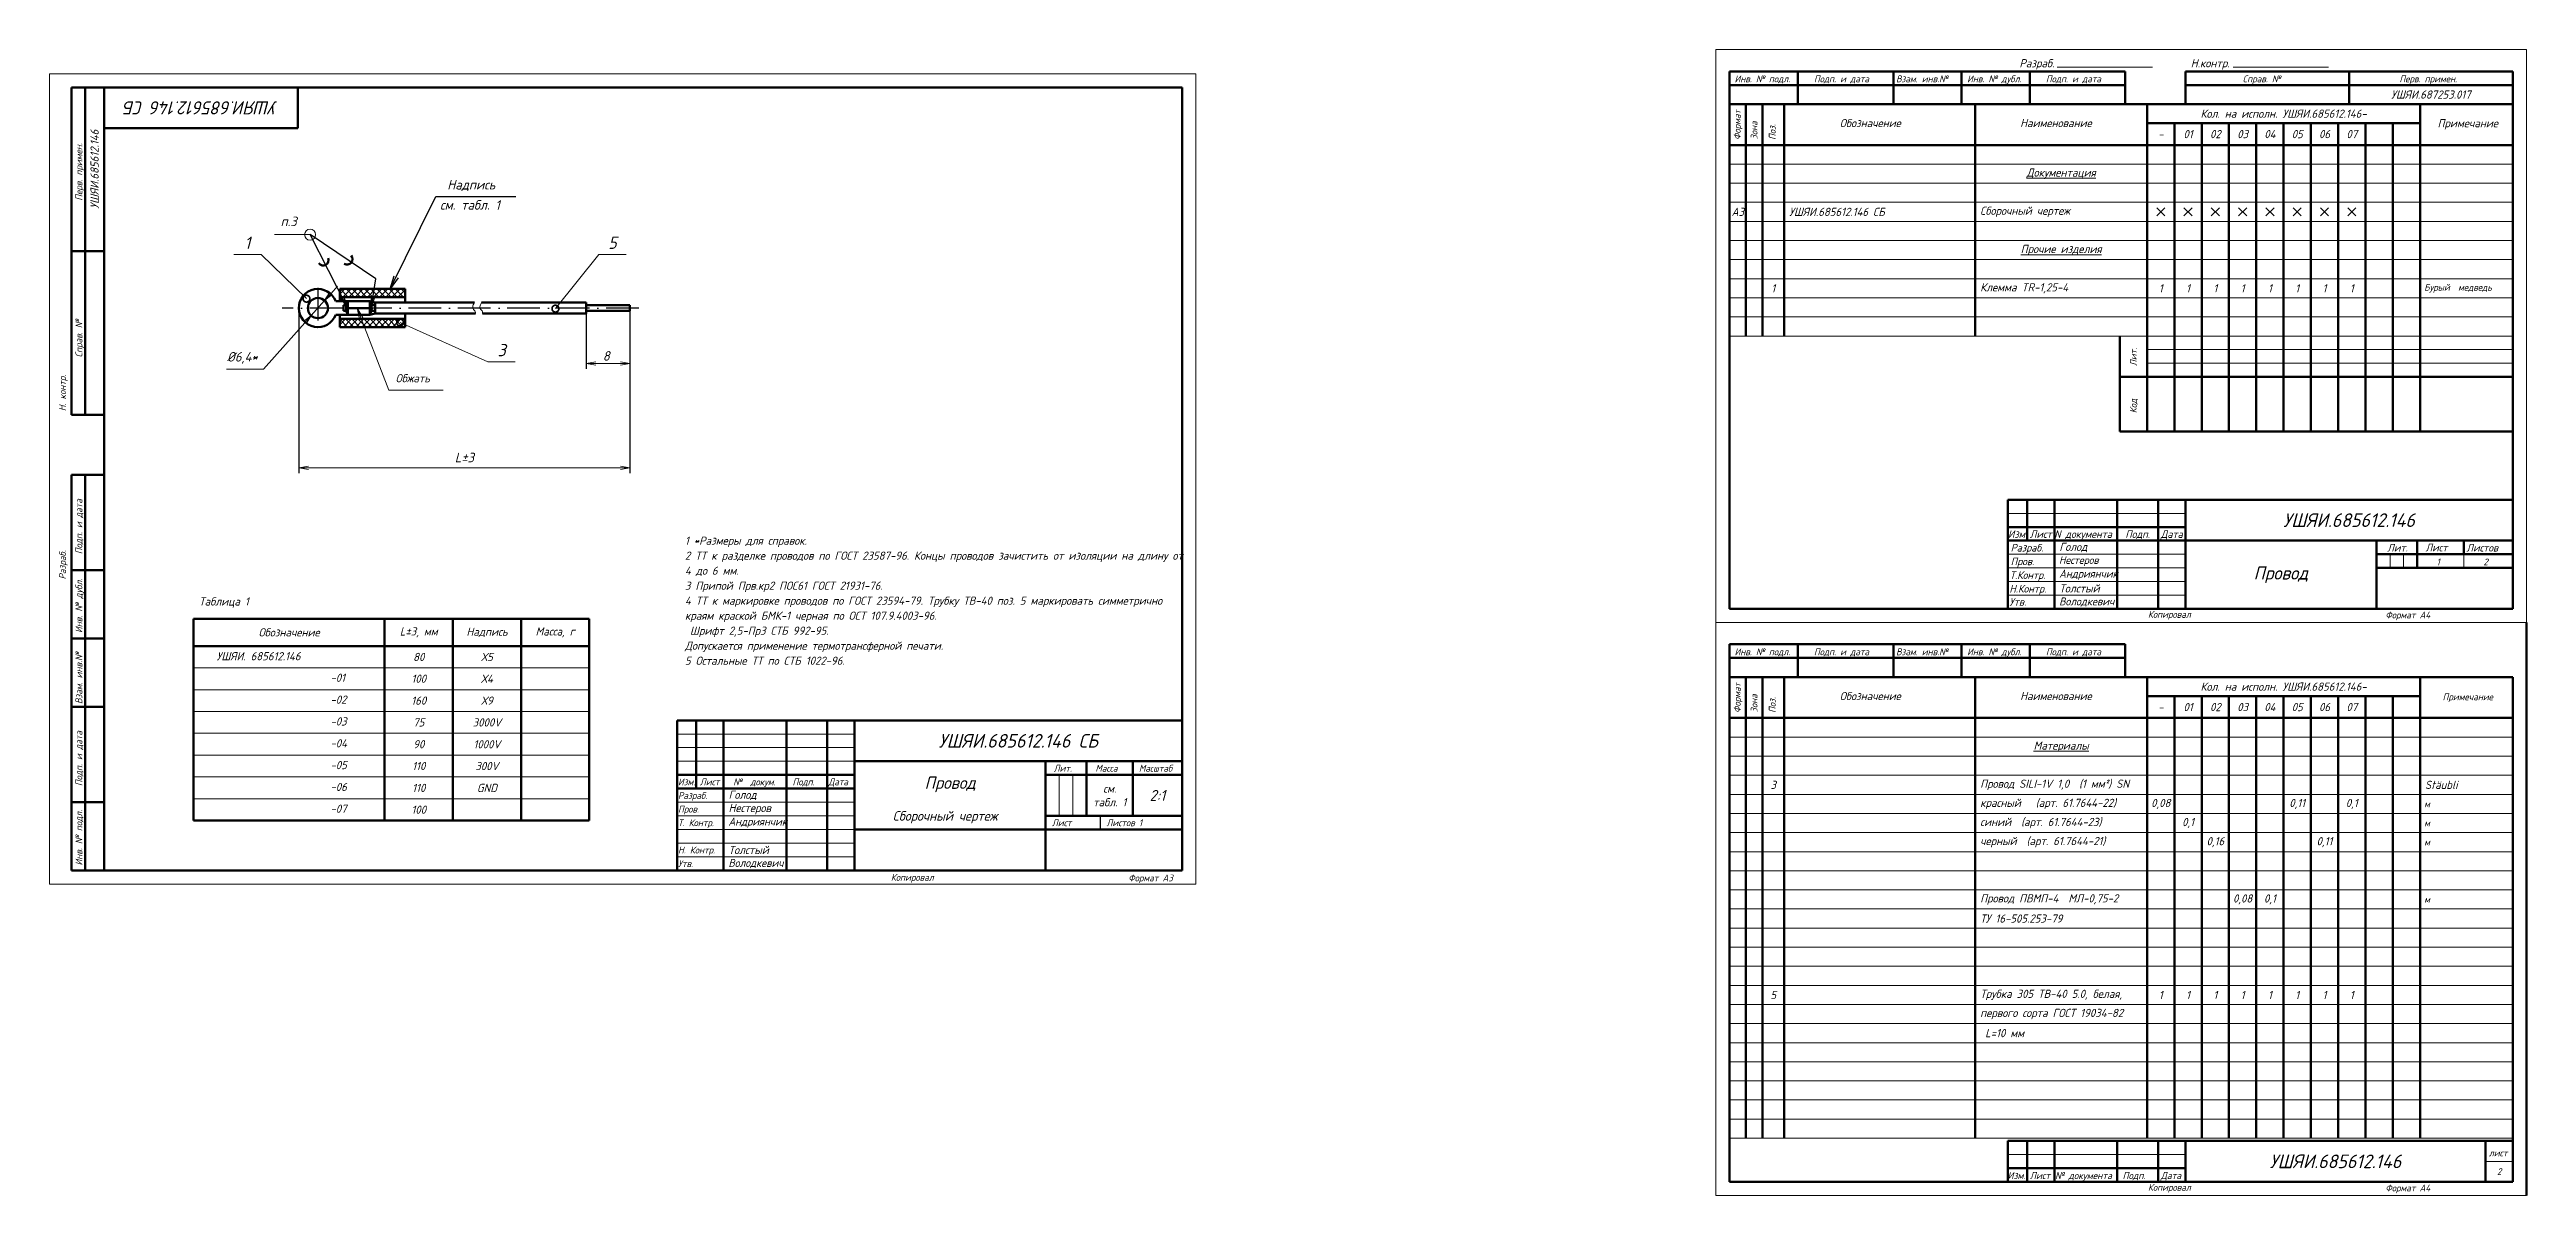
# Model space of a CAD drawing. Header units: millimetres. Extents: x 3219 to 51106, y -14166 to 2695.
# Drawn here: x 6762 to 7670, y 193 to 613 of the extents above; entities that cross this region are included whole.
import ezdxf
from ezdxf.enums import TextEntityAlignment as Align

# ---------------------------------------------------------------- set-up
doc = ezdxf.new("R2010")
doc.units = ezdxf.units.MM
doc.linetypes.add('ACAD_ISO10W100', pattern=[18, 12, -3, 0, -3])
doc.layers.get('0').update_dxf_attribs({"lineweight": 53})
for name, color, linetype, lineweight in [('01', 254, 'Continuous', 70), ('1', 1, 'Continuous', 18), ('TONK', 3, 'Continuous', 20), ('Оси', 3, 'ACAD_ISO10W100', 25), ('Размеры', 2, 'Continuous', 18), ('текст', 4, 'Continuous', 20), ('Штриховка', 80, 'Continuous', 20)]:
    doc.layers.add(name, color=color, linetype=linetype, lineweight=lineweight)
doc.layers.add('FORMAT', color=2, linetype='Continuous')
doc.styles.add('Arial', font='arial.ttf', dxfattribs={"height": 3})
doc.styles.add('гост', font='GOST Common Italic.ttf')
doc.dimstyles.new('Arial', dxfattribs={"dimscale": 0, "dimtxt": 3, "dimasz": 3, "dimexe": 2, "dimexo": 0, "dimgap": 2, "dimtad": 1, "dimtoh": 1, "dimdec": 1, "dimrnd": 0.1, "dimzin": 9, "dimtxsty": 'Arial', "dimblk": 'OPEN', "dimcen": -3, "dimdle": 1.25, "dimclrd": 256, "dimclre": 256, "dimclrt": 256, "dimadec": 1, "dimazin": 2, "dimtfac": 1, "dimtdec": 1, "dimtmove": 0, "dimatfit": 3, "dimldrblk": 'DOTSMALL', "dimfxl": 2, "dimtvp": 1.5, "dimtolj": 1, "dimtzin": 1, "dimlwd": -1, "dimarcsym": 0})
doc.dimstyles.new('Arial гост', dxfattribs={"dimscale": 0, "dimtxt": 3.5, "dimasz": 3.5, "dimexe": 2, "dimexo": 0, "dimgap": 2, "dimtad": 1, "dimtoh": 1, "dimdec": 1, "dimrnd": 0.1, "dimzin": 9, "dimtxsty": 'гост', "dimblk": 'OPEN', "dimcen": -3, "dimdle": 1.25, "dimclrd": 256, "dimclre": 256, "dimclrt": 256, "dimadec": 1, "dimazin": 2, "dimtfac": 1, "dimtdec": 1, "dimtmove": 0, "dimatfit": 3, "dimldrblk": 'DOTSMALL', "dimfxl": 2, "dimtvp": 1.5, "dimtolj": 1, "dimtzin": 1, "dimlwd": -1, "dimarcsym": 0})
doc.dimstyles.new('Arial1', dxfattribs={"dimtxt": 3, "dimasz": 3, "dimexe": 2, "dimexo": 0, "dimgap": 2, "dimtad": 2, "dimdec": 1, "dimrnd": 0.1, "dimzin": 9, "dimtxsty": 'Arial', "dimblk": 'OPEN', "dimcen": -3, "dimdle": 1.25, "dimclrd": 256, "dimclre": 256, "dimclrt": 256, "dimadec": 0, "dimazin": 2, "dimtfac": 1, "dimtdec": 1, "dimtmove": 1, "dimatfit": 0, "dimldrblk": 'DOTSMALL', "dimfxl": 2, "dimtvp": 1.5, "dimtolj": 1, "dimtzin": 1, "dimlwd": 25, "dimlwe": 25, "dimarcsym": 0})
doc.dimstyles.new('Arial2  гост', dxfattribs={"dimscale": 0, "dimtxt": 3.5, "dimasz": 3.5, "dimexe": 2, "dimexo": 0, "dimgap": 1, "dimtad": 1, "dimtoh": 1, "dimdec": 1, "dimlfac": 0.5, "dimrnd": 0.1, "dimzin": 9, "dimtxsty": 'гост', "dimblk": 'OPEN', "dimcen": -4, "dimdle": 1.25, "dimclrd": 256, "dimclre": 256, "dimclrt": 256, "dimadec": 1, "dimazin": 2, "dimtfac": 1, "dimtdec": 1, "dimtmove": 0, "dimatfit": 3, "dimldrblk": 'DOTSMALL', "dimfxl": 2, "dimtvp": 1.5, "dimtolj": 1, "dimtzin": 1, "dimlwd": -1, "dimarcsym": 0})

msp = doc.modelspace()

# ---------------------------------------------------------------- texts
at = {"layer": 'FORMAT', "style": 'гост'}
for s, height, p in [('Справ. №', 2.5, (7573, 601.48)), ('Перв. примен.', 2.5, (7634, 601.48)), ('Примечание', 3, (7648.5, 584.98)), ('Примечание', 2.5, (7648.5, 374.98))]:
    msp.add_text(s, height=height, dxfattribs=at).set_placement(p, align=Align.CENTER)
for s, p in [('Перв. примен.', (6774.35, 568.61)), ('Справ. №', (6774.35, 507.61))]:
    msp.add_text(s, height=2.5, rotation=90, dxfattribs=at).set_placement(p, align=Align.CENTER)
at = {"layer": 'TONK', "style": 'гост'}
for s, height, p in [('Изм.', 2.8, (7480, 434.48)), ('Лист', 2.8, (7488, 434.48)), ('N документа', 2.8, (7497, 434.48)), ('Подп.', 2.8, (7523, 434.48)), ('Дата', 2.8, (7536, 434.48)), ('Разраб.', 2.8, (7481, 429.48)), ('Пров.', 2.8, (7481, 424.48)), ('Лит.', 2.8, (7619, 429.48)), ('Лист', 2.8, (7633.01, 429.55)), ('1', 2.5, (7637.06, 424.44)), ('Листов ', 2.8, (7648, 429.48)), ('2', 2.5, (7654.26, 424.44)), ('Т.Контр.', 2.8, (7480.68, 419.46)), ('Утв.', 2.8, (7480.53, 409.63)), ('Н.Контр.', 2.8, (7480.53, 414.45)), ('лист', 2.5, (7656.21, 207.81)), ('Изм.', 2.6, (7479.85, 199.48)), ('Лист', 2.6, (7488, 199.48)), ('№ документа', 2.6, (7497.26, 199.47)), ('Подп.', 2.6, (7522, 199.48)), ('Дата', 2.6, (7536, 199.48))]:
    msp.add_text(s, height=height, dxfattribs=at).set_placement(p)
for s, insert, char_height, width, attachment_point in [('{\\LДокументация}', (7499.5, 567.98), 3, 63, 5), (' УШЯИ.685612.146 СБ', (7398, 553.98), 3, 70, 4), (' Сборочный чертеж', (7468, 553.98), 3, 63, 4), ('{\\LПрочие изделия}', (7499.5, 539.98), 3, 63, 5), ('1', (7394, 525.98), 3, 8, 5), ('1', (7394, 525.98), 3, 8, 5), (' Клемма TR-1,25-4', (7468, 525.98), 3, 63, 4), (' Бурый  медведь', (7631, 525.98), 2.5, 34, 4), ('{\\LМатериалы}', (7499.5, 357.98), 3, 63, 5), ('3', (7394, 343.98), 3, 7.6276, 5), (' Провод SILI-1V 1,0  (1 мм²) SN', (7468, 343.98), 3, 63, 4), (' Stäubli ', (7631, 343.98), 3, 34, 4), (' красный   (арт. 61.7644-22)  ', (7468, 336.98), 3, 63, 4), (' м', (7631, 336.98), 2.5, 34, 4), (' синий  (арт. 61.7644-23)  ', (7468, 329.98), 3, 60, 4), (' м', (7631, 329.98), 2.5, 34, 4), (' черный  (арт. 61.7644-21)  ', (7468, 322.98), 3, 60, 4), (' м', (7631, 322.98), 2.5, 34, 4), (' Провод ПВМП-4  МЛ-0,75-2', (7468, 301.98), 3, 63, 4), (' м', (7631, 301.98), 2.5, 34, 4), (' ТУ 16-505.253-79', (7468, 294.98), 3, 63, 4), ('5', (7394, 266.98), 3, 8, 5), (' Трубка 305 ТВ-40 5.0, белая,', (7468, 266.98), 3, 63, 4), (' первого сорта ГОСТ 19034-82 ', (7468, 259.98), 3, 63, 4), ('  L=10 мм', (7468, 252.98), 3, 63, 4), ('2', (7660, 202.23), 2.5, 10, 5)]:
    msp.add_mtext(s, dxfattribs=dict(at, insert=insert, char_height=char_height, width=width, attachment_point=attachment_point))
at = {"layer": 'Размеры', "style": 'гост'}
for s, height, p in [('Разраб.', 3, (7490.6, 606.96)), ('Н.контр.', 3, (7554.1, 606.96)), ('Инв. № подл.', 2.5, (7390, 601.48)), ('Подп. и дата', 2.5, (7419, 601.48)), ('Инв. № дубл.', 2.5, (7475, 601.48)), ('Подп. и дата', 2.5, (7504, 601.48)), ('Обозначение', 3, (7429.56, 585.03)), ('Наименование', 3, (7497.58, 585.03)), ('Инв. № подл.', 2.5, (7390, 391.48)), ('Подп. и дата', 2.5, (7419, 391.48)), ('Инв. № дубл.', 2.5, (7475, 391.48)), ('Подп. и дата', 2.5, (7504, 391.48)), ('Обозначение', 3, (7429.56, 375.03)), ('Наименование', 3, (7497.58, 375.03))]:
    msp.add_text(s, height=height, dxfattribs=at).set_placement(p, align=Align.CENTER)
for s, height, p in [('Взам. инв.№', 2.5, (7439, 601.48)), ('Надпись ', 3.5, (6908.08, 562.18)), ('см. табл. 1', 3.5, (6905.46, 554.78)), ('п.3', 3.5, (6847.02, 548.76)), ('Обжать', 3, (6889.17, 491.51)), ('Взам. инв.№', 2.5, (7439, 391.48)), ('Сборочный чертеж', 3.5, (7071.34, 330.84))]:
    msp.add_text(s, height=height, dxfattribs=at).set_placement(p)
for s, p in [('Формат', (7382.04, 585.85)), ('Зона', (7388.22, 583.79)), ('Поз.', (7394.89, 583.23)), ('Лит.', (7527.22, 500.79)), ('Н. контр.', (6768.35, 487.61)), ('Код', (7527.22, 482.79)), ('Подп. и дата', (6774.35, 438.61)), ('Разраб.', (6768.35, 424.61)), ('Инв. № дубл.', (6774.35, 409.61)), ('Формат', (7382.04, 375.85)), ('Зона', (7388.22, 373.79)), ('Поз.', (7394.89, 373.23)), ('Подп. и дата', (6774.35, 353.61)), ('Инв. № подл.', (6774.35, 324.61))]:
    msp.add_text(s, height=2.5, rotation=90, dxfattribs=at).set_placement(p, align=Align.CENTER)
msp.add_text('Взам. инв.№', height=2.5, rotation=90, dxfattribs=at).set_placement((6774.35, 373.61))
at = {"layer": 'Размеры', "ltscale": 1.5, "attachment_point": 5, "style": 'гост'}
for s, insert, char_height, width, rotation in [('УШЯИ.685612.146 СБ', (6817.85, 592.11), 4.8, 71, 180), ('УШЯИ.685612.146', (6778.85, 569.61), 3, 60, 90)]:
    msp.add_mtext(s, dxfattribs=dict(at, insert=insert, char_height=char_height, width=width, rotation=rotation))
at = {"layer": 'Размеры', "style": 'гост'}
for s, insert, char_height, width, attachment_point in [('Кол. на исполн. УШЯИ.685612.146-', (7581, 589.98), 3, 100, 5), ('УШЯИ.687253.017', (7635, 596.98), 3, 60, 5), ('-', (7536, 582.48), 3, 10, 5), ('01', (7546, 582.48), 3, 10, 5), ('02', (7556, 582.48), 3, 10, 5), ('03', (7566, 582.48), 3, 10, 5), ('04', (7576, 582.48), 3, 10, 5), ('05', (7586, 582.48), 3, 10, 5), ('06', (7596, 582.48), 3, 10, 5), ('07', (7606, 582.48), 3, 10, 5), ('А3', (7381, 553.98), 3, 6, 5), ('1', (6834.88, 542.66), 4.5, 10, 5), ('5', (6968.63, 542.66), 4.5, 10, 5), ('1', (7536, 525.98), 3, 10, 5), ('1', (7546, 525.98), 3, 10, 5), ('1', (7556, 525.98), 3, 10, 5), ('1', (7566, 525.98), 3, 10, 5), ('1', (7576, 525.98), 3, 10, 5), ('1', (7586, 525.98), 3, 10, 5), ('1', (7596, 525.98), 3, 10, 5), ('1', (7606, 525.98), 3, 10, 5), ('3', (6928.01, 503.31), 4.5, 10, 5), ('УШЯИ.685612.146', (7605, 440.98), 5, 120, 5), (' Нестеров ', (7497, 425.98), 2.8, 23, 4), (' Голод', (7497, 430.98), 3, 23, 4), (' Андриянчик', (7497, 420.98), 2.9, 23, 4), (' Володкевич', (7497, 410.98), 2.9, 23, 4), (' Толстый', (7497, 415.98), 3, 23, 4), ('Кол. на исполн. УШЯИ.685612.146-', (7581, 379.98), 3, 100, 5), ('-', (7536, 372.48), 3, 10, 5), ('01', (7546, 372.48), 3, 10, 5), ('02', (7556, 372.48), 3, 10, 5), ('03', (7566, 372.48), 3, 10, 5), ('04', (7576, 372.48), 3, 10, 5), ('05', (7586, 372.48), 3, 10, 5), ('06', (7596, 372.48), 3, 10, 5), ('07', (7606, 372.48), 3, 10, 5), (' Голод ', (7009.35, 340.11), 3, 23, 4), (' Нестеров ', (7009.35, 335.11), 3, 23, 4), ('см.\\Pтабл. 1', (7150.85, 340.11), 3, 17, 5), ('2:1', (7168.35, 340.11), 4, 18, 5), ('0,08', (7536, 336.98), 3, 10, 5), ('0,11', (7586, 336.98), 3, 10, 5), ('0,1', (7606, 336.98), 3, 10, 5), (' Андриянчик', (7009.35, 330.11), 2.9, 23, 4), ('0,1', (7546, 329.98), 3, 10, 5), (' Толстый', (7009.35, 320.11), 3, 23, 4), ('0,16', (7556, 322.98), 3, 10, 5), ('0,11', (7596, 322.98), 3, 10, 5), (' Володкевич', (7009.35, 315.11), 2.9, 23, 4), ('0,08', (7566, 301.98), 3, 10, 5), ('0,1', (7576, 301.98), 3, 10, 5), ('1', (7536, 266.98), 3, 10, 5), ('1', (7546, 266.98), 3, 10, 5), ('1', (7556, 266.98), 3, 10, 5), ('1', (7566, 266.98), 3, 10, 5), ('1', (7576, 266.98), 3, 10, 5), ('1', (7586, 266.98), 3, 10, 5), ('1', (7596, 266.98), 3, 10, 5), ('1', (7606, 266.98), 3, 10, 5), ('УШЯИ.685612.146', (7600, 205.98), 5, 110, 5)]:
    msp.add_mtext(s, dxfattribs=dict(at, insert=insert, char_height=char_height, width=width, attachment_point=attachment_point))
at = {"layer": 'Размеры', "insert": (6995.19, 434.98), "char_height": 3, "width": 183.2481, "attachment_point": 1, "line_spacing_factor": 1.1, "style": 'гост'}
msp.add_mtext('1 *Размеры для справок.\\P2 ТТ к разделке проводов по ГОСТ 23587-96. Концы проводов зачистить от изоляции на длину от 4 до 6 мм.\\P3 Припой Прв.кр2 ПОС61 ГОСТ 21931-76.\\P4 ТТ к маркировке проводов по ГОСТ 23594-79. Трубку ТВ-40 поз. 5 маркировать симметрично краям краской БМК-1 черная по ОСТ 107.9.4003-96.\\P Шрифт 2,5-Пр3 СТБ 992-95.\\PДопускается применение термотрансферной печати.\\P5 Остальные ТТ по СТБ 1022-96.', dxfattribs=at)
at = {"layer": 'Размеры', "ltscale": 1.5, "attachment_point": 5, "style": 'гост'}
for s, insert, char_height, width in [('Провод', (7580, 420.98), 4.8, 70), ('УШЯИ.685612.146 СБ', (7117.35, 360.11), 5, 120), ('Провод', (7092.35, 344.15), 4.5, 70)]:
    msp.add_mtext(s, dxfattribs=dict(at, insert=insert, char_height=char_height, width=width))
at = {"layer": 'текст', "style": 'гост'}
for s, p in [('Таблица 1', (6817.15, 409.69)), ('УШЯИ. 685612.146', (6823.57, 389.63)), ('-01', (6865.29, 381.72)), ('-02', (6865.29, 373.72)), ('-03', (6865.29, 365.72)), ('-04', (6865.29, 357.72)), ('-05', (6865.29, 349.72)), ('-06', (6865.29, 341.72)), ('-07', (6865.29, 333.72))]:
    msp.add_text(s, height=3, dxfattribs=at).set_placement(p)
at = {"layer": 'текст', "char_height": 3, "attachment_point": 5, "style": 'гост'}
for s, insert, width in [('Обозначение', (6850.14, 399.86), 70), ('L%%P3, мм', (6897.64, 399.86), 25), ('Надпись', (6922.64, 399.86), 25), ('Масса, г', (6947.64, 399.86), 25), ('80', (6897.64, 390.86), 25), ('Х5', (6922.64, 390.86), 25), ('100', (6897.64, 382.86), 25), ('Х4', (6922.64, 382.86), 25), ('160', (6897.64, 374.86), 25), ('Х9', (6922.64, 374.86), 25), ('75', (6897.64, 366.86), 25), ('3000V', (6922.64, 366.86), 25), ('90', (6897.64, 358.86), 25), ('1000V', (6922.64, 358.86), 25), ('110', (6897.64, 350.86), 25), ('300V', (6922.64, 350.86), 25), ('100', (6897.64, 334.86), 25), ('110', (6897.64, 342.86), 25), ('GND', (6922.64, 342.86), 25)]:
    msp.add_mtext(s, dxfattribs=dict(at, insert=insert, width=width))
at = {"layer": 'Штриховка', "style": 'гост'}
for s, p in [('Копировал', (7531.3, 405.19)), ('Формат А4', (7618.31, 404.98)), ('Изм.', (6992.65, 343.82)), ('Лист', (7000.65, 343.82)), ('Дата', (7047.76, 343.82)), ('Разраб.', (6992.65, 338.82)), ('Пров.', (6992.65, 333.82)), ('Т. Контр.', (6992.65, 328.82)), ('Лист ', (7129.65, 328.82)), ('Листов 1', (7149.65, 328.82)), ('Н. Контр.', (6992.65, 318.82)), ('Утв.', (6992.65, 313.82)), ('Копировал', (7070.65, 308.82)), ('Формат А3', (7157.66, 308.61)), ('Копировал', (7531.3, 195.19)), ('Формат А4', (7618.31, 194.98))]:
    msp.add_text(s, height=2.5, dxfattribs=at).set_placement(p)
for s, p in [('№  докум.', (7020.65, 343.82)), ('Подп.', (7038.65, 343.82)), ('Лит.', (7133.65, 348.82)), ('Масса', (7149.65, 348.82)), ('Масштаб', (7167.65, 348.82))]:
    msp.add_text(s, height=2.5, dxfattribs=at).set_placement(p, align=Align.CENTER)

# ---------------------------------------------------------------- blocks, each defined once
blk = doc.blocks.new('_Open')
at = {"color": 0, "linetype": 'ByBlock', "lineweight": -2}
for p, q in [((-1, 0.17), (0, 0)), ((-1, -0.17), (0, 0)), ((0, 0), (-1, 0))]:
    blk.add_line(p, q, dxfattribs=at)
blk = doc.blocks.new('*D466')
at = {"layer": 'Defpoints', "color": 0, "transparency": 16777216}
for p in [(6863.16, 521.49), (6858.23, 515.96)]:
    blk.add_point(p, dxfattribs=at)
at = {"layer": 'Размеры', "transparency": 16777216}
for p, q in [((6865.49, 524.1), (6867.82, 526.71)), ((6863.16, 521.49), (6858.23, 515.96)), ((6840.72, 496.35), (6855.9, 513.35)), ((6827.25, 496.35), (6840.72, 496.35))]:
    blk.add_line(p, q, dxfattribs=at)
at = {"layer": 'Размеры', "transparency": 16777216, "xscale": 3.5, "yscale": 3.5, "zscale": 3.5}
for p, rotation in [((6863.16, 521.49), 228.2478388657693), ((6858.23, 515.96), 48.24783886576926)]:
    blk.add_blockref('_Open', p, dxfattribs=dict(at, rotation=rotation))
at = {"layer": 'Размеры', "transparency": 16777216, "insert": (6832.99, 500.45), "char_height": 3.5, "attachment_point": 5, "style": 'гост'}
blk.add_mtext('\\A1;%%C6,4*', dxfattribs=at)
blk = doc.blocks.new('_DotSmall')
at = {"color": 0, "linetype": 'ByBlock', "const_width": 0.5}
blk.add_lwpolyline([(-0.0625, 0, 1), (0.0625, 0, 1)], format="xyb", close=True, dxfattribs=at)
blk = doc.blocks.new('*D458')
at = {"layer": 'Defpoints', "color": 0, "transparency": 16777216}
for p in [(6853.7, 518.73), (6975.05, 517.73), (6975.05, 460.19)]:
    blk.add_point(p, dxfattribs=at)
at = {"layer": 'Размеры', "lineweight": -2, "transparency": 16777216}
for p, q in [((6853.7, 518.73), (6853.7, 458.19)), ((6975.05, 517.73), (6975.05, 458.19))]:
    blk.add_line(p, q, dxfattribs=at)
at = {"layer": 'Размеры', "transparency": 16777216}
blk.add_line((6857.2, 460.19), (6971.55, 460.19), dxfattribs=at)
at = {"layer": 'Размеры', "transparency": 16777216, "xscale": 3.5, "yscale": 3.5, "zscale": 3.5, "rotation": 180}
blk.add_blockref('_Open', (6853.7, 460.19), dxfattribs=at)
at = {"layer": 'Размеры', "transparency": 16777216, "xscale": 3.5, "yscale": 3.5, "zscale": 3.5}
blk.add_blockref('_Open', (6975.05, 460.19), dxfattribs=at)
at = {"layer": 'Размеры', "transparency": 16777216, "insert": (6914.37, 463.94), "char_height": 3.5, "attachment_point": 5, "style": 'гост'}
blk.add_mtext('\\A1;L%%P3', dxfattribs=at)
blk = doc.blocks.new('*D459')
at = {"layer": 'Defpoints', "color": 0, "transparency": 16777216}
for p in [(6975.05, 517.73), (6959.05, 516.73), (6975.05, 498.43)]:
    blk.add_point(p, dxfattribs=at)
at = {"layer": 'Размеры', "lineweight": -2, "transparency": 16777216}
for p, q in [((6975.05, 517.73), (6975.05, 496.43)), ((6959.05, 516.73), (6959.05, 496.43))]:
    blk.add_line(p, q, dxfattribs=at)
at = {"layer": 'Размеры', "transparency": 16777216}
blk.add_line((6962.55, 498.43), (6971.55, 498.43), dxfattribs=at)
at = {"layer": 'Размеры', "transparency": 16777216, "xscale": 3.5, "yscale": 3.5, "zscale": 3.5, "rotation": 180}
blk.add_blockref('_Open', (6959.05, 498.43), dxfattribs=at)
at = {"layer": 'Размеры', "transparency": 16777216, "xscale": 3.5, "yscale": 3.5, "zscale": 3.5}
blk.add_blockref('_Open', (6975.05, 498.43), dxfattribs=at)
at = {"layer": 'Размеры', "transparency": 16777216, "insert": (6966.36, 501.18), "char_height": 3.5, "attachment_point": 5, "style": 'гост'}
blk.add_mtext('\\A1;8', dxfattribs=at)

# ---------------------------------------------------------------- dimensions: what is measured, and where the dimension line sits
at = {"layer": 'Размеры'}
dim = msp.add_diameter_dim_2p(p1=(6863.16, 521.49), p2=(6858.23, 515.96), text='%%C6,4*', dimstyle='Arial гост', override={"dimscale": 1}, dxfattribs=at)
dim.commit()
dim.dimension.update_dxf_attribs({"geometry": '*D466', "text_midpoint": (6832.99, 496.35), "dimtype": 163})
dim = msp.add_linear_dim(base=(6975.05, 460.19), p1=(6853.7, 518.73), p2=(6975.05, 517.73), text='L%%P3', dimstyle='Arial гост', override={"dimscale": 1}, dxfattribs=at)
dim.commit()
dim.dimension.update_dxf_attribs({"geometry": '*D458', "text_midpoint": (6914.37, 460.19), "dimtype": 160})
dim = msp.add_linear_dim(base=(6975.05, 498.43), p1=(6959.05, 516.73), p2=(6975.05, 517.73), dimstyle='Arial2  гост', override={"dimscale": 1}, dxfattribs=at)
dim.commit()
dim.dimension.update_dxf_attribs({"geometry": '*D459', "text_midpoint": (6966.36, 498.43), "dimtype": 160})

# ---------------------------------------------------------------- hatches: boundary and pattern name
h = msp.add_hatch(color=256)
h.paths.add_polyline_path([(6871.7, 521.23, 0.138092), (6870.99, 518.73), (6871.7, 518.73)])
h.paths.add_polyline_path([(6871.7, 518.73), (6870.99, 518.73, 0.138092), (6871.7, 516.23)])
h = msp.add_hatch(color=256)
h.paths.add_polyline_path([(6879.7, 521.23, -0.138092), (6880.4, 518.73), (6879.7, 518.73)])
h.paths.add_polyline_path([(6879.7, 518.73), (6880.4, 518.73, -0.138092), (6879.7, 516.23)])
at = {"layer": 'Штриховка'}
h = msp.add_hatch(dxfattribs=at)
h.set_pattern_fill('ANSI37', color=256, scale=0.5, style=0)
h.set_pattern_definition([(45, (4306.9571, -1249.8843), (-1.122532, 1.122532), []), (135, (4306.9571, -1249.8843), (-1.122532, -1.122532), [])])
h.paths.add_polyline_path([(6892.7, 522.73), (6892.7, 525.73), (6868.7, 525.73), (6868.7, 522.73)])
h.paths.add_polyline_path([(6892.7, 511.73), (6892.7, 514.73), (6868.7, 514.73), (6868.7, 511.73)])

# ---------------------------------------------------------------- linework, layer by layer
for p, q in [((6770.35, 479.61), (6770.35, 599.61)), ((6770.35, 599.61), (6782.35, 599.61)), ((6775.35, 479.61), (6775.35, 599.61)), ((6782.35, 312.61), (6782.35, 599.61)), ((6782.35, 599.61), (7177.35, 599.61)), ((7177.35, 599.61), (7177.35, 312.61)), ((7378, 605.48), (7378, 408.48)), ((7523, 605.48), (7378, 605.48)), ((7378, 600.48), (7523, 600.48)), ((7403, 593.48), (7403, 605.48)), ((7438, 593.48), (7438, 605.48)), ((7463, 593.48), (7463, 605.48)), ((7488, 593.48), (7488, 605.48)), ((7523, 593.48), (7523, 605.48)), ((7545, 593.48), (7545, 605.48)), ((7545, 605.48), (7665, 605.48)), ((7545, 600.48), (7665, 600.48)), ((7605, 593.48), (7605, 605.48)), ((7665, 605.48), (7665, 593.48)), ((7378, 593.48), (7665, 593.48)), ((7378, 408.48), (7378, 593.48)), ((7384, 593.48), (7384, 508.48)), ((7390, 593.48), (7390, 508.48)), ((7398, 593.48), (7398, 508.48)), ((7468, 593.48), (7468, 508.48)), ((7531, 593.48), (7531, 473.48)), ((7631, 593.48), (7631, 473.48)), ((7665, 593.48), (7665, 408.48)), ((7531, 586.48), (7631, 586.48)), ((7541, 586.48), (7541, 473.48)), ((7551, 586.48), (7551, 473.48)), ((7561, 586.48), (7561, 473.48)), ((7571, 586.48), (7571, 473.48)), ((7581, 586.48), (7581, 473.48)), ((7591, 586.48), (7591, 473.48)), ((7601, 586.48), (7601, 473.48)), ((7611, 586.48), (7611, 473.48)), ((7621, 586.48), (7621, 473.48)), ((7665, 578.48), (7378, 578.48)), ((6782.35, 539.61), (6770.35, 539.61)), ((6879.7, 521.23), (6867.23, 521.23)), ((6892.7, 525.73), (6868.7, 525.73)), ((6868.7, 521.23), (6868.7, 525.73)), ((6892.7, 522.73), (6868.7, 522.73)), ((6871.1, 519.73), (6870.02, 519.73)), ((6870.02, 519.73), (6870.02, 517.73)), ((6871.1, 517.73), (6870.02, 517.73)), ((6871.7, 521.23), (6871.7, 516.23)), ((6871.7, 521.23), (6871.7, 516.23)), ((6871.7, 521.23), (6871.7, 516.23)), ((6879.7, 521.23), (6879.7, 516.23)), ((6879.7, 521.23), (6879.7, 516.23)), ((6881.7, 520.73), (6879.7, 521.23)), ((6881.7, 519.73), (6880.29, 519.73)), ((6881.7, 517.73), (6880.29, 517.73)), ((6881.7, 520.73), (6881.7, 516.73)), ((6918.06, 520.73), (6881.7, 520.73)), ((6891.7, 525.73), (6891.7, 525.73)), ((6892.7, 525.73), (6892.7, 520.73)), ((6959.05, 520.73), (6920.67, 520.73)), ((6959.05, 516.73), (6959.05, 520.73)), ((6959.05, 519.73), (6975.05, 519.73)), ((6959.05, 517.73), (6975.05, 517.73)), ((6975.05, 519.73), (6975.05, 517.73)), ((6879.7, 516.23), (6867.23, 516.23)), ((6868.7, 516.23), (6868.7, 511.73)), ((6892.7, 514.73), (6868.7, 514.73)), ((6892.7, 511.73), (6868.7, 511.73)), ((6881.7, 516.73), (6879.7, 516.23)), ((6918.4, 516.73), (6881.7, 516.73)), ((6891.7, 514.73), (6883.7, 514.73)), ((6891.7, 514.73), (6883.7, 514.73)), ((6891.7, 514.73), (6883.7, 514.73)), ((6892.7, 516.73), (6892.7, 511.73)), ((6959.05, 516.73), (6921.02, 516.73)), ((7521, 473.48), (7521, 508.48)), ((7521, 493.48), (7665, 493.48)), ((6782.35, 479.61), (6770.35, 479.61)), ((7521, 473.48), (7665, 473.48)), ((6782.35, 457.61), (6770.35, 457.61)), ((6770.35, 457.61), (6770.35, 312.61)), ((6775.35, 312.61), (6775.35, 457.61)), ((7480, 448.48), (7665, 448.48)), ((7480, 448.48), (7480, 408.48)), ((7487, 448.48), (7487, 433.48)), ((7497, 448.48), (7497, 408.48)), ((7520, 448.48), (7520, 408.48)), ((7535, 448.48), (7535, 408.48)), ((7545, 448.48), (7545, 408.48)), ((7545, 438.48), (7480, 438.48)), ((7480, 433.48), (7545, 433.48)), ((7545, 433.48), (7665, 433.48)), ((7615, 408.48), (7615, 433.48)), ((7615, 428.48), (7665, 428.48)), ((7630, 433.48), (7630, 423.48)), ((7647, 428.48), (7647, 433.48)), ((6782.35, 422.61), (6770.35, 422.61)), ((7615, 423.48), (7665, 423.48)), ((7665, 408.48), (7378, 408.48)), ((6960.14, 404.86), (6815.14, 404.86)), ((6815.14, 404.86), (6815.14, 330.86)), ((6885.14, 404.86), (6885.14, 330.86)), ((6910.14, 404.86), (6910.14, 330.86)), ((6935.14, 404.86), (6935.14, 330.86)), ((6960.14, 404.86), (6960.14, 330.86)), ((6960.14, 404.86), (6960.14, 330.86)), ((7670, 193.48), (7670, 403.48)), ((6782.35, 397.61), (6770.35, 397.61)), ((6960.14, 394.86), (6815.14, 394.86)), ((7378, 395.48), (7378, 198.48)), ((7523, 395.48), (7378, 395.48)), ((7378, 390.48), (7523, 390.48)), ((7403, 383.48), (7403, 395.48)), ((7438, 383.48), (7438, 395.48)), ((7463, 383.48), (7463, 395.48)), ((7488, 383.48), (7488, 395.48)), ((7523, 383.48), (7523, 395.48)), ((7378, 383.48), (7665, 383.48)), ((7378, 198.48), (7378, 383.48)), ((7384, 383.48), (7384, 214.48)), ((7390, 383.48), (7390, 214.48)), ((7398, 383.48), (7398, 214.48)), ((7468, 383.48), (7468, 214.48)), ((7531, 383.48), (7531, 214.48)), ((7631, 383.48), (7631, 214.48)), ((7665, 383.48), (7665, 198.48)), ((6782.35, 372.61), (6770.35, 372.61)), ((7531, 376.48), (7631, 376.48)), ((7541, 376.48), (7541, 214.48)), ((7551, 376.48), (7551, 214.48)), ((7561, 376.48), (7561, 214.48)), ((7571, 376.48), (7571, 214.48)), ((7581, 376.48), (7581, 214.48)), ((7591, 376.48), (7591, 214.48)), ((7601, 376.48), (7601, 214.48)), ((7611, 376.48), (7611, 214.48)), ((7621, 376.48), (7621, 214.48)), ((6992.35, 367.61), (6992.35, 312.61)), ((7177.35, 367.61), (6992.35, 367.61)), ((6999.35, 367.61), (6999.35, 342.61)), ((7009.35, 367.61), (7009.35, 312.61)), ((7032.35, 367.61), (7032.35, 312.61)), ((7047.35, 367.61), (7047.35, 312.61)), ((7057.35, 367.61), (7057.35, 312.61)), ((7665, 368.48), (7378, 368.48)), ((7057.35, 347.61), (6992.35, 347.61)), ((7177.35, 352.61), (7057.35, 352.61)), ((7127.35, 352.61), (7127.35, 312.61)), ((7177.35, 347.61), (7127.35, 347.61)), ((7142.35, 352.61), (7142.35, 332.61)), ((7159.35, 352.61), (7159.35, 332.61)), ((6782.35, 337.61), (6770.35, 337.61)), ((7057.35, 342.61), (6992.35, 342.61)), ((6960.14, 330.86), (6815.14, 330.86)), ((7177.35, 327.61), (7057.35, 327.61)), ((7177.35, 332.61), (7127.35, 332.61)), ((6770.35, 312.61), (7177.35, 312.61)), ((7480, 213.48), (7665, 213.48)), ((7480, 213.48), (7480, 198.48)), ((7487, 198.48), (7487, 213.48)), ((7497, 213.48), (7497, 198.48)), ((7520, 213.48), (7520, 198.48)), ((7535, 213.48), (7535, 198.48)), ((7545, 213.48), (7545, 198.48)), ((7655, 198.48), (7655, 213.48)), ((7545, 203.48), (7480, 203.48)), ((7665, 198.48), (7378, 198.48))]:
    msp.add_line(p, q)
for points in [[(6853.35, 599.61), (6853.35, 598.61), (6853.35, 584.61)], [(6853.35, 584.61), (6783.35, 584.61), (6782.35, 584.61)], [(6782.35, 457.61), (6770.35, 457.61)], [(7523, 383.48), (7523, 395.48)], [(7523, 383.48), (7523, 395.48)], [(7523, 383.48), (7523, 395.48)]]:
    msp.add_lwpolyline(points)
msp.add_circle((6860.7, 518.73), 3.7)
for centre, radius, start, end in [((6862.62, 536.33), 1.99, 216.90149, 21.58179), ((6871.43, 536.64), 1.99, 236.40301, 41.08332), ((6860.7, 518.73), 7, 20.92483, 339.07517), ((6875.78, 518.73), 4.79, 148.55059, 211.44941), ((6875.61, 518.73), 4.79, 328.55059, 31.44941)]:
    msp.add_arc(centre, radius, start, end)
at = {"layer": '01'}
msp.add_line((6879.7, 518.73), (6871.7, 518.73), dxfattribs=at)
at = {"layer": '1'}
for p, q in [((6960.14, 386.86), (6815.14, 386.86)), ((6960.14, 378.86), (6815.14, 378.86)), ((6960.14, 370.86), (6815.14, 370.86)), ((6960.14, 362.86), (6815.14, 362.86)), ((6960.14, 354.86), (6815.14, 354.86)), ((6960.14, 346.86), (6815.14, 346.86)), ((6960.14, 338.86), (6815.14, 338.86)), ((6960.14, 330.86), (6815.14, 330.86))]:
    msp.add_line(p, q, dxfattribs=at)
for points, knots in [([(6918.06, 520.73), (6917.95, 520.46), (6917.47, 519.71), (6917.3, 518.4), (6918.45, 517.65), (6918.44, 516.96), (6918.4, 516.73)], [1.981598, 1.981598, 1.981598, 1.981598, 2.831574, 4.247199, 5.578608, 6.276254, 6.276254, 6.276254, 6.276254]), ([(6920.67, 520.73), (6920.56, 520.48), (6920.1, 519.74), (6919.93, 518.45), (6921.1, 517.69), (6921.07, 516.98), (6921.02, 516.73)], [2.032447, 2.032447, 2.032447, 2.032447, 2.831574, 4.247199, 5.578608, 6.321872, 6.321872, 6.321872, 6.321872])]:
    msp.add_open_spline(points, degree=3, knots=knots, dxfattribs=at)
at = {"layer": 'FORMAT'}
for p, q in [((6770.35, 599.61), (6782.35, 599.61)), ((7378, 605.48), (7378, 593.48)), ((7665, 605.48), (7665, 593.48)), ((7433, 593.48), (7378, 593.48)), ((7378, 408.48), (7378, 593.48)), ((7378, 408.48), (7378, 593.48)), ((7665, 593.48), (7665, 408.48)), ((7534.5, 552.48), (7537.5, 555.48)), ((7534.5, 555.48), (7537.5, 552.48)), ((7544.5, 552.48), (7547.5, 555.48)), ((7544.5, 555.48), (7547.5, 552.48)), ((7554.5, 552.48), (7557.5, 555.48)), ((7554.5, 555.48), (7557.5, 552.48)), ((7564.5, 552.48), (7567.5, 555.48)), ((7564.5, 555.48), (7567.5, 552.48)), ((7574.5, 552.48), (7577.5, 555.48)), ((7574.5, 555.48), (7577.5, 552.48)), ((7584.5, 552.48), (7587.5, 555.48)), ((7584.5, 555.48), (7587.5, 552.48)), ((7594.5, 552.48), (7597.5, 555.48)), ((7594.5, 555.48), (7597.5, 552.48)), ((7604.5, 552.48), (7607.5, 555.48)), ((7604.5, 555.48), (7607.5, 552.48)), ((7378, 395.48), (7378, 383.48)), ((7433, 383.48), (7378, 383.48)), ((7378, 198.48), (7378, 383.48)), ((7378, 198.48), (7378, 383.48)), ((7665, 383.48), (7665, 198.48)), ((7147.35, 332.61), (7147.35, 327.61)), ((6770.35, 312.61), (6782.35, 312.61)), ((7177.35, 312.61), (6992.35, 312.61)), ((7177.35, 312.61), (6992.35, 312.61)), ((7177.35, 312.61), (6992.35, 312.61))]:
    msp.add_line(p, q, dxfattribs=at)
for points in [[(6770.35, 599.61), (6770.35, 479.61)], [(6775.35, 599.61), (6775.35, 479.61)], [(7378, 605.48), (7518, 605.48), (7523, 605.48)], [(7378, 605.48), (7518, 605.48), (7523, 605.48)], [(7378, 605.48), (7518, 605.48), (7523, 605.48)], [(7378, 600.48), (7518, 600.48), (7523, 600.48)], [(7378, 600.48), (7518, 600.48), (7523, 600.48)], [(7378, 600.48), (7518, 600.48), (7523, 600.48)], [(7403, 593.48), (7403, 605.48)], [(7403, 593.48), (7403, 605.48)], [(7403, 593.48), (7403, 605.48)], [(7438, 593.48), (7438, 605.48)], [(7438, 593.48), (7438, 605.48)], [(7438, 593.48), (7438, 605.48)], [(7463, 593.48), (7463, 605.48)], [(7463, 593.48), (7463, 605.48)], [(7463, 593.48), (7463, 605.48)], [(7488, 593.48), (7488, 605.48)], [(7488, 593.48), (7488, 605.48)], [(7488, 593.48), (7488, 605.48)], [(7523, 593.48), (7523, 605.48)], [(7523, 593.48), (7523, 605.48)], [(7523, 593.48), (7523, 605.48)], [(7665, 605.48), (7545, 605.48)], [(7545, 593.48), (7545, 605.48)], [(7665, 600.48), (7545, 600.48)], [(7605, 593.48), (7605, 605.48)], [(7665, 593.48), (7378, 593.48)], [(6782.35, 539.61), (6770.35, 539.61)], [(6782.35, 479.61), (6770.35, 479.61)], [(6770.35, 312.61), (6770.35, 452.61), (6770.35, 457.61)], [(6770.35, 312.61), (6770.35, 452.61), (6770.35, 457.61)], [(6782.35, 457.61), (6770.35, 457.61)], [(6770.35, 312.61), (6770.35, 452.61), (6770.35, 457.61)], [(6775.35, 312.61), (6775.35, 452.61), (6775.35, 457.61)], [(6775.35, 312.61), (6775.35, 452.61), (6775.35, 457.61)], [(6775.35, 312.61), (6775.35, 452.61), (6775.35, 457.61)], [(6782.35, 422.61), (6770.35, 422.61)], [(6782.35, 422.61), (6770.35, 422.61)], [(6782.35, 422.61), (6770.35, 422.61)], [(6782.35, 397.61), (6770.35, 397.61)], [(6782.35, 397.61), (6770.35, 397.61)], [(6782.35, 397.61), (6770.35, 397.61)], [(7378, 395.48), (7518, 395.48), (7523, 395.48)], [(7378, 395.48), (7518, 395.48), (7523, 395.48)], [(7378, 395.48), (7518, 395.48), (7523, 395.48)], [(7378, 390.48), (7518, 390.48), (7523, 390.48)], [(7378, 390.48), (7518, 390.48), (7523, 390.48)], [(7378, 390.48), (7518, 390.48), (7523, 390.48)], [(7403, 383.48), (7403, 395.48)], [(7403, 383.48), (7403, 395.48)], [(7403, 383.48), (7403, 395.48)], [(7438, 383.48), (7438, 395.48)], [(7438, 383.48), (7438, 395.48)], [(7438, 383.48), (7438, 395.48)], [(7463, 383.48), (7463, 395.48)], [(7463, 383.48), (7463, 395.48)], [(7463, 383.48), (7463, 395.48)], [(7488, 383.48), (7488, 395.48)], [(7488, 383.48), (7488, 395.48)], [(7488, 383.48), (7488, 395.48)], [(7665, 383.48), (7378, 383.48)], [(6782.35, 372.61), (6770.35, 372.61)], [(6782.35, 372.61), (6770.35, 372.61)], [(6782.35, 372.61), (6770.35, 372.61)], [(6782.35, 337.61), (6770.35, 337.61)], [(6782.35, 337.61), (6770.35, 337.61)], [(6782.35, 337.61), (6770.35, 337.61)]]:
    msp.add_lwpolyline(points, dxfattribs=at)
at = {"layer": 'TONK'}
for p, q in [((7480, 443.48), (7545, 443.48)), ((7480, 428.48), (7545, 428.48)), ((7620, 423.48), (7620, 428.48)), ((7625, 428.48), (7625, 423.48)), ((7647, 423.48), (7647, 428.48)), ((7545, 423.48), (7480, 423.48)), ((7545, 418.48), (7480, 418.48)), ((7480, 413.48), (7545, 413.48))]:
    msp.add_line(p, q, dxfattribs=at)
at = {"layer": 'Оси'}
for p, q in [((6978.27, 518.73), (6847.59, 518.73)), ((6860.7, 526.17), (6860.7, 510.3))]:
    msp.add_line(p, q, dxfattribs=at)
at = {"layer": 'Размеры'}
for p, q in [((7373, 613.48), (7373, 403.48)), ((7670, 613.48), (7373, 613.48)), ((7670, 613.48), (7670, 403.48)), ((6762.35, 604.61), (6762.35, 307.61)), ((6762.35, 604.61), (7182.35, 604.61)), ((7182.35, 307.61), (7182.35, 604.61)), ((7182.35, 307.61), (7182.35, 604.61)), ((7182.35, 604.61), (7182.35, 307.61)), ((7182.35, 604.61), (7182.35, 307.61)), ((7182.35, 307.61), (7182.35, 602.61)), ((7498, 606.98), (7533, 606.98)), ((7562.5, 606.98), (7597.5, 606.98)), ((7665, 571.48), (7378, 571.48)), ((7665, 564.48), (7378, 564.48)), ((7665, 557.48), (7378, 557.48)), ((7665, 550.48), (7378, 550.48)), ((7665, 543.48), (7378, 543.48)), ((7665, 536.48), (7378, 536.48)), ((7665, 529.48), (7378, 529.48)), ((7665, 522.48), (7378, 522.48)), ((7665, 515.48), (7378, 515.48)), ((7665, 508.48), (7378, 508.48)), ((7531, 503.48), (7665, 503.48)), ((7665, 498.48), (7531, 498.48)), ((7373, 403.48), (7670, 403.48)), ((7373, 403.48), (7373, 193.48)), ((7670, 403.48), (7373, 403.48)), ((7670, 193.48), (7670, 403.48)), ((7670, 403.48), (7670, 193.48)), ((7670, 403.48), (7670, 193.48)), ((7670, 403.48), (7670, 193.48)), ((7670, 403.48), (7670, 193.48)), ((7057.35, 362.61), (6992.35, 362.61)), ((7057.35, 357.61), (6992.35, 357.61)), ((7665, 361.48), (7378, 361.48)), ((7665, 354.48), (7378, 354.48)), ((7057.35, 352.61), (6992.35, 352.61)), ((7132.35, 347.61), (7132.35, 332.61)), ((7137.35, 347.61), (7137.35, 332.61)), ((7665, 347.48), (7378, 347.48)), ((7057.35, 337.61), (6992.35, 337.61)), ((7665, 340.48), (7378, 340.48)), ((7057.35, 332.61), (6992.35, 332.61)), ((7057.35, 327.61), (6992.35, 327.61)), ((7665, 333.48), (7378, 333.48)), ((7057.35, 322.61), (6992.35, 322.61)), ((7665, 326.48), (7378, 326.48)), ((7665, 319.48), (7378, 319.48)), ((7057.35, 317.61), (6992.35, 317.61)), ((7665, 312.48), (7378, 312.48)), ((6762.35, 307.61), (7182.35, 307.61)), ((7665, 305.48), (7378, 305.48)), ((7665, 298.48), (7378, 298.48)), ((7665, 291.48), (7378, 291.48)), ((7665, 284.48), (7378, 284.48)), ((7665, 277.48), (7378, 277.48)), ((7665, 270.48), (7378, 270.48)), ((7665, 263.48), (7378, 263.48)), ((7665, 256.48), (7378, 256.48)), ((7665, 249.48), (7378, 249.48)), ((7665, 242.48), (7378, 242.48)), ((7665, 235.48), (7378, 235.48)), ((7665, 228.48), (7378, 228.48)), ((7665, 221.48), (7378, 221.48)), ((7665, 214.48), (7378, 214.48)), ((7480, 208.48), (7545, 208.48)), ((7655, 205.98), (7665, 205.98)), ((7373, 193.48), (7670, 193.48)), ((7373, 193.48), (7670, 193.48))]:
    msp.add_line(p, q, dxfattribs=at)
msp.add_lwpolyline([(6857.84, 545.63), (6857.84, 545.63), (6844.84, 545.63)], dxfattribs=at)
msp.add_circle((6857.84, 545.63), 2.02, dxfattribs=at)

msp.set_redraw_order([(e.dxf.handle, doc.entitydb.next_handle()) for e in msp.query("TEXT MTEXT ATTDEF DIMENSION ARC_DIMENSION")])  # texts and dimensions are drawn at this point

# ---------------------------------------------------------------- leaders
for points, dimstyle, override in [([(6887.16, 525.73), (6903.96, 559.56), (6933.21, 559.56)], 'Arial1', {"dimasz": 5, "dimgap": 2, "dimtad": 0, "dimldrblk": 'Open'}), ([(6871.35, 519.35), (6857.84, 545.63)], 'Arial1', {"dimasz": 4, "dimgap": 2, "dimtad": 0, "dimldrblk": 'Open'}), ([(6880.35, 519.25), (6881.9, 529.48), (6857.84, 545.63)], 'Arial1', {"dimasz": 4, "dimgap": 2, "dimtad": 0, "dimldrblk": 'Open'}), ([(6856.49, 522.17), (6839.88, 538.31), (6829.88, 538.31)], 'Arial', {"dimscale": 1, "dimasz": 5, "dimtad": 0}), ([(6947.73, 518.51), (6963.63, 538.31), (6973.63, 538.31)], 'Arial', {"dimscale": 1, "dimasz": 5, "dimtad": 0}), ([(6875.13, 518.73), (6886.73, 488.61), (6906.55, 488.61)], 'Arial', {"dimscale": 1, "dimasz": 4, "dimtad": 0, "dimldrblk": 'Open'}), ([(6890.82, 513.42), (6923.01, 498.97), (6933.01, 498.97)], 'Arial', {"dimscale": 1, "dimasz": 5, "dimtad": 0})]:
    msp.add_leader(points, dimstyle=dimstyle, override=override, dxfattribs=at)

doc.saveas('drawing.dxf')
